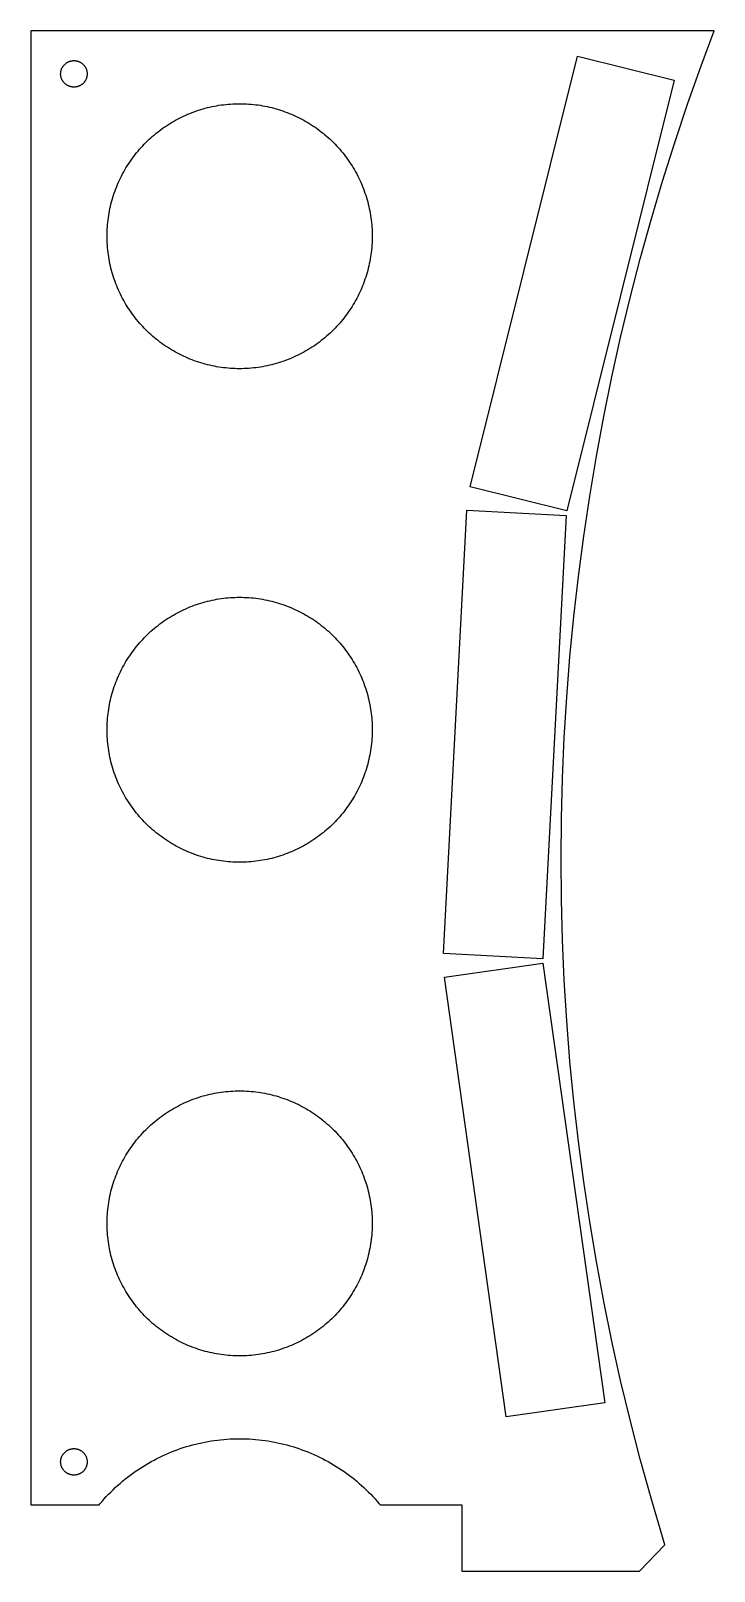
# Model space of a CAD drawing. Header units: metres. Extents: x 0 to 206, y 275 to 740.
import ezdxf

# ---------------------------------------------------------------- set-up
doc = ezdxf.new("R2010")
doc.units = ezdxf.units.M

msp = doc.modelspace()

# ---------------------------------------------------------------- linework, layer by layer
for p, q in [((206.173, 740), (0, 740)), ((0, 740), (0, 295)), ((202.215, 729.414), (206.173, 740)), ((10.3235, 729.973), (10.4288, 730.064)), ((10.4288, 730.064), (10.5374, 730.152)), ((10.5374, 730.152), (10.6488, 730.236)), ((10.6488, 730.236), (10.7632, 730.316)), ((10.7632, 730.316), (10.8803, 730.392)), ((10.8803, 730.392), (11, 730.464)), ((11, 730.464), (11.1221, 730.532)), ((11.1221, 730.532), (11.2465, 730.595)), ((11.2465, 730.595), (11.373, 730.654)), ((11.373, 730.654), (11.5016, 730.709)), ((11.5016, 730.709), (11.6319, 730.759)), ((11.6319, 730.759), (11.7639, 730.804)), ((11.7639, 730.804), (11.8974, 730.845)), ((11.8974, 730.845), (12.0323, 730.881)), ((12.0323, 730.881), (12.1684, 730.913)), ((12.1684, 730.913), (12.3054, 730.939)), ((12.3054, 730.939), (12.4433, 730.961)), ((12.4433, 730.961), (12.5819, 730.978)), ((12.5819, 730.978), (12.721, 730.99)), ((12.721, 730.99), (12.8604, 730.998)), ((12.8604, 730.998), (13, 731)), ((13, 731), (13.1396, 730.998)), ((13.1396, 730.998), (13.279, 730.99)), ((13.279, 730.99), (13.4181, 730.978)), ((13.4181, 730.978), (13.5567, 730.961)), ((13.5567, 730.961), (13.6946, 730.939)), ((13.6946, 730.939), (13.8316, 730.913)), ((13.8316, 730.913), (13.9677, 730.881)), ((13.9677, 730.881), (14.1025, 730.845)), ((14.1025, 730.845), (14.2361, 730.804)), ((14.2361, 730.804), (14.3681, 730.759)), ((14.3681, 730.759), (14.4984, 730.709)), ((14.4984, 730.709), (14.6269, 730.654)), ((14.6269, 730.654), (14.7535, 730.595)), ((14.7535, 730.595), (14.8779, 730.532)), ((14.8779, 730.532), (15, 730.464)), ((15, 730.464), (15.1197, 730.392)), ((15.1197, 730.392), (15.2368, 730.316)), ((15.2368, 730.316), (15.3511, 730.236)), ((15.3511, 730.236), (15.4626, 730.152)), ((15.4626, 730.152), (15.5711, 730.064)), ((15.5711, 730.064), (15.6765, 729.973)), ((132.564, 602.319), (164.982, 732.339)), ((164.982, 732.339), (194.091, 725.081)), ((9, 727), (9.0024, 727.14)), ((9.0024, 726.86), (9, 727)), ((9.0024, 727.14), (9.0097, 727.279)), ((9.0097, 726.721), (9.0024, 726.86)), ((9.0097, 727.279), (9.0219, 727.418)), ((9.0219, 726.582), (9.0097, 726.721)), ((9.0219, 727.418), (9.0389, 727.557)), ((9.0389, 726.443), (9.0219, 726.582)), ((9.0389, 727.557), (9.0608, 727.695)), ((9.0608, 726.305), (9.0389, 726.443)), ((9.0608, 727.695), (9.0874, 727.832)), ((9.0874, 726.168), (9.0608, 726.305)), ((9.0874, 727.832), (9.1188, 727.968)), ((9.1188, 726.032), (9.0874, 726.168)), ((9.1188, 727.968), (9.1549, 728.103)), ((9.1549, 725.897), (9.1188, 726.032)), ((9.1549, 728.103), (9.1958, 728.236)), ((9.1958, 725.764), (9.1549, 725.897)), ((9.1958, 728.236), (9.2412, 728.368)), ((9.2412, 725.632), (9.1958, 725.764)), ((9.2412, 728.368), (9.2913, 728.498)), ((9.2913, 725.502), (9.2412, 725.632)), ((9.2913, 728.498), (9.3458, 728.627)), ((9.3458, 725.373), (9.2913, 725.502)), ((9.3458, 728.627), (9.4048, 728.753)), ((9.4048, 728.753), (9.4682, 728.878)), ((9.4682, 728.878), (9.5359, 729)), ((9.5359, 729), (9.6078, 729.12)), ((9.6078, 729.12), (9.6838, 729.237)), ((9.6838, 729.237), (9.7639, 729.351)), ((9.7639, 729.351), (9.848, 729.463)), ((9.848, 729.463), (9.9358, 729.571)), ((9.9358, 729.571), (10.0274, 729.677)), ((10.0274, 729.677), (10.1226, 729.779)), ((10.1226, 729.779), (10.2214, 729.877)), ((10.2214, 729.877), (10.3235, 729.973)), ((15.6765, 729.973), (15.7786, 729.877)), ((15.7786, 729.877), (15.8773, 729.779)), ((15.8773, 729.779), (15.9726, 729.677)), ((15.9726, 729.677), (16.0642, 729.571)), ((16.0642, 729.571), (16.152, 729.463)), ((16.152, 729.463), (16.2361, 729.351)), ((16.2361, 729.351), (16.3161, 729.237)), ((16.3161, 729.237), (16.3922, 729.12)), ((16.3922, 729.12), (16.4641, 729)), ((16.4641, 729), (16.5318, 728.878)), ((16.5318, 728.878), (16.5952, 728.753)), ((16.5952, 728.753), (16.6542, 728.627)), ((16.6542, 728.627), (16.7087, 728.498)), ((16.7087, 725.502), (16.6542, 725.373)), ((16.7087, 728.498), (16.7588, 728.368)), ((16.7588, 725.632), (16.7087, 725.502)), ((16.7588, 728.368), (16.8042, 728.236)), ((16.8042, 725.764), (16.7588, 725.632)), ((16.8042, 728.236), (16.845, 728.103)), ((16.845, 725.897), (16.8042, 725.764)), ((16.845, 728.103), (16.8812, 727.968)), ((16.8812, 726.032), (16.845, 725.897)), ((16.8812, 727.968), (16.9126, 727.832)), ((16.9126, 726.168), (16.8812, 726.032)), ((16.9126, 727.832), (16.9392, 727.695)), ((16.9392, 726.305), (16.9126, 726.168)), ((16.9392, 727.695), (16.9611, 727.557)), ((16.9611, 726.443), (16.9392, 726.305)), ((16.9611, 727.557), (16.9781, 727.418)), ((16.9781, 726.582), (16.9611, 726.443)), ((16.9781, 727.418), (16.9902, 727.279)), ((16.9902, 726.721), (16.9781, 726.582)), ((16.9902, 727.279), (16.9976, 727.14)), ((16.9976, 726.86), (16.9902, 726.721)), ((16.9976, 727.14), (17, 727)), ((17, 727), (16.9976, 726.86)), ((198.137, 717.898), (202.215, 729.414)), ((9.4048, 725.247), (9.3458, 725.373)), ((9.4682, 725.122), (9.4048, 725.247)), ((9.5359, 725), (9.4682, 725.122)), ((9.6078, 724.88), (9.5359, 725)), ((9.6838, 724.763), (9.6078, 724.88)), ((9.7639, 724.649), (9.6838, 724.763)), ((9.848, 724.537), (9.7639, 724.649)), ((9.9358, 724.429), (9.848, 724.537)), ((10.0274, 724.323), (9.9358, 724.429)), ((10.1226, 724.221), (10.0274, 724.323)), ((10.2214, 724.123), (10.1226, 724.221)), ((10.3235, 724.027), (10.2214, 724.123)), ((10.4288, 723.936), (10.3235, 724.027)), ((10.5374, 723.848), (10.4288, 723.936)), ((10.6488, 723.764), (10.5374, 723.848)), ((10.7632, 723.684), (10.6488, 723.764)), ((10.8803, 723.608), (10.7632, 723.684)), ((11, 723.536), (10.8803, 723.608)), ((11.1221, 723.468), (11, 723.536)), ((11.2465, 723.405), (11.1221, 723.468)), ((11.373, 723.346), (11.2465, 723.405)), ((11.5016, 723.291), (11.373, 723.346)), ((11.6319, 723.241), (11.5016, 723.291)), ((11.7639, 723.196), (11.6319, 723.241)), ((11.8974, 723.155), (11.7639, 723.196)), ((12.0323, 723.119), (11.8974, 723.155)), ((12.1684, 723.087), (12.0323, 723.119)), ((12.3054, 723.061), (12.1684, 723.087)), ((12.4433, 723.039), (12.3054, 723.061)), ((12.5819, 723.022), (12.4433, 723.039)), ((12.721, 723.01), (12.5819, 723.022)), ((12.8604, 723.002), (12.721, 723.01)), ((13, 723), (12.8604, 723.002)), ((13.1396, 723.002), (13, 723)), ((13.279, 723.01), (13.1396, 723.002)), ((13.4181, 723.022), (13.279, 723.01)), ((13.5567, 723.039), (13.4181, 723.022)), ((13.6946, 723.061), (13.5567, 723.039)), ((13.8316, 723.087), (13.6946, 723.061)), ((13.9677, 723.119), (13.8316, 723.087)), ((14.1025, 723.155), (13.9677, 723.119)), ((14.2361, 723.196), (14.1025, 723.155)), ((14.3681, 723.241), (14.2361, 723.196)), ((14.4984, 723.291), (14.3681, 723.241)), ((14.6269, 723.346), (14.4984, 723.291)), ((14.7535, 723.405), (14.6269, 723.346)), ((14.8779, 723.468), (14.7535, 723.405)), ((15, 723.536), (14.8779, 723.468)), ((15.1197, 723.608), (15, 723.536)), ((15.2368, 723.684), (15.1197, 723.608)), ((15.3511, 723.764), (15.2368, 723.684)), ((15.4626, 723.848), (15.3511, 723.764)), ((15.5711, 723.936), (15.4626, 723.848)), ((15.6765, 724.027), (15.5711, 723.936)), ((15.7786, 724.123), (15.6765, 724.027)), ((15.8773, 724.221), (15.7786, 724.123)), ((15.9726, 724.323), (15.8773, 724.221)), ((16.0642, 724.429), (15.9726, 724.323)), ((16.152, 724.537), (16.0642, 724.429)), ((16.2361, 724.649), (16.152, 724.537)), ((16.3161, 724.763), (16.2361, 724.649)), ((16.3922, 724.88), (16.3161, 724.763)), ((16.4641, 725), (16.3922, 724.88)), ((16.5318, 725.122), (16.4641, 725)), ((16.5952, 725.247), (16.5318, 725.122)), ((16.6542, 725.373), (16.5952, 725.247)), ((194.091, 725.081), (161.673, 595.061)), ((50.6393, 716.042), (51.3051, 716.252)), ((51.3051, 716.252), (51.9745, 716.45)), ((51.9745, 716.45), (52.6472, 716.637)), ((52.6472, 716.637), (53.3231, 716.812)), ((53.3231, 716.812), (54.002, 716.975)), ((54.002, 716.975), (54.6835, 717.126)), ((54.6835, 717.126), (55.3676, 717.265)), ((55.3676, 717.265), (56.0541, 717.392)), ((56.0541, 717.392), (56.7426, 717.508)), ((56.7426, 717.508), (57.4331, 717.611)), ((57.4331, 717.611), (58.1252, 717.702)), ((58.1252, 717.702), (58.8188, 717.781)), ((58.8188, 717.781), (59.5138, 717.848)), ((59.5138, 717.848), (60.2097, 717.903)), ((60.2097, 717.903), (60.9066, 717.945)), ((60.9066, 717.945), (61.604, 717.976)), ((61.604, 717.976), (62.3019, 717.994)), ((62.3019, 717.994), (63, 718)), ((63, 718), (63.6981, 717.994)), ((63.6981, 717.994), (64.396, 717.976)), ((64.396, 717.976), (65.0934, 717.945)), ((65.0934, 717.945), (65.7903, 717.903)), ((65.7903, 717.903), (66.4862, 717.848)), ((66.4862, 717.848), (67.1811, 717.781)), ((67.1811, 717.781), (67.8748, 717.702)), ((67.8748, 717.702), (68.5669, 717.611)), ((68.5669, 717.611), (69.2574, 717.508)), ((69.2574, 717.508), (69.9459, 717.392)), ((69.9459, 717.392), (70.6324, 717.265)), ((70.6324, 717.265), (71.3165, 717.126)), ((71.3165, 717.126), (71.998, 716.975)), ((71.998, 716.975), (72.6769, 716.812)), ((72.6769, 716.812), (73.3528, 716.637)), ((73.3528, 716.637), (74.0255, 716.45)), ((74.0255, 716.45), (74.6949, 716.252)), ((74.6949, 716.252), (75.3607, 716.042)), ((194.26, 706.312), (198.137, 717.898)), ((40.6323, 711.161), (41.2144, 711.547)), ((41.2144, 711.547), (41.8032, 711.922)), ((41.8032, 711.922), (42.3985, 712.287)), ((42.3985, 712.287), (43, 712.641)), ((43, 712.641), (43.6076, 712.985)), ((43.6076, 712.985), (44.2211, 713.318)), ((44.2211, 713.318), (44.8404, 713.64)), ((44.8404, 713.64), (45.4651, 713.952)), ((45.4651, 713.952), (46.0953, 714.252)), ((46.0953, 714.252), (46.7305, 714.542)), ((46.7305, 714.542), (47.3707, 714.82)), ((47.3707, 714.82), (48.0157, 715.087)), ((48.0157, 715.087), (48.6653, 715.343)), ((48.6653, 715.343), (49.3192, 715.588)), ((49.3192, 715.588), (49.9773, 715.821)), ((49.9773, 715.821), (50.6393, 716.042)), ((75.3607, 716.042), (76.0227, 715.821)), ((76.0227, 715.821), (76.6808, 715.588)), ((76.6808, 715.588), (77.3347, 715.343)), ((77.3347, 715.343), (77.9843, 715.087)), ((77.9843, 715.087), (78.6292, 714.82)), ((78.6292, 714.82), (79.2695, 714.542)), ((79.2695, 714.542), (79.9047, 714.252)), ((79.9047, 714.252), (80.5348, 713.952)), ((80.5348, 713.952), (81.1596, 713.64)), ((81.1596, 713.64), (81.7789, 713.318)), ((81.7789, 713.318), (82.3924, 712.985)), ((82.3924, 712.985), (83, 712.641)), ((83, 712.641), (83.6015, 712.287)), ((83.6015, 712.287), (84.1968, 711.922)), ((84.1968, 711.922), (84.7856, 711.547)), ((84.7856, 711.547), (85.3677, 711.161)), ((35.2137, 706.774), (35.7201, 707.254)), ((35.7201, 707.254), (36.2348, 707.726)), ((36.2348, 707.726), (36.7576, 708.188)), ((36.7576, 708.188), (37.2885, 708.642)), ((37.2885, 708.642), (37.8272, 709.086)), ((37.8272, 709.086), (38.3735, 709.52)), ((38.3735, 709.52), (38.9274, 709.945)), ((38.9274, 709.945), (39.4886, 710.361)), ((39.4886, 710.361), (40.0569, 710.766)), ((40.0569, 710.766), (40.6323, 711.161)), ((85.3677, 711.161), (85.9431, 710.766)), ((85.9431, 710.766), (86.5114, 710.361)), ((86.5114, 710.361), (87.0726, 709.945)), ((87.0726, 709.945), (87.6264, 709.52)), ((87.6264, 709.52), (88.1728, 709.086)), ((88.1728, 709.086), (88.7115, 708.642)), ((88.7115, 708.642), (89.2424, 708.188)), ((89.2424, 708.188), (89.7652, 707.726)), ((89.7652, 707.726), (90.2799, 707.254)), ((90.2799, 707.254), (90.7863, 706.774)), ((31.0546, 702.073), (31.4796, 702.626)), ((31.4796, 702.626), (31.9142, 703.173)), ((31.9142, 703.173), (32.3582, 703.712)), ((32.3582, 703.712), (32.8116, 704.242)), ((32.8116, 704.242), (33.2742, 704.765)), ((33.2742, 704.765), (33.7458, 705.28)), ((33.7458, 705.28), (34.2264, 705.786)), ((34.2264, 705.786), (34.7157, 706.284)), ((34.7157, 706.284), (35.2137, 706.774)), ((90.7863, 706.774), (91.2843, 706.284)), ((91.2843, 706.284), (91.7736, 705.786)), ((91.7736, 705.786), (92.2541, 705.28)), ((92.2541, 705.28), (92.7258, 704.765)), ((92.7258, 704.765), (93.1884, 704.242)), ((93.1884, 704.242), (93.6418, 703.712)), ((93.6418, 703.712), (94.0858, 703.173)), ((94.0858, 703.173), (94.5204, 702.626)), ((94.5204, 702.626), (94.9454, 702.073)), ((190.587, 694.66), (194.26, 706.312)), ((28.0152, 697.392), (28.359, 698)), ((28.359, 698), (28.7133, 698.602)), ((28.7133, 698.602), (29.0781, 699.197)), ((29.0781, 699.197), (29.4532, 699.786)), ((29.4532, 699.786), (29.8385, 700.368)), ((29.8385, 700.368), (30.2339, 700.943)), ((30.2339, 700.943), (30.6393, 701.511)), ((30.6393, 701.511), (31.0546, 702.073)), ((94.9454, 702.073), (95.3607, 701.511)), ((95.3607, 701.511), (95.7661, 700.943)), ((95.7661, 700.943), (96.1615, 700.368)), ((96.1615, 700.368), (96.5468, 699.786)), ((96.5468, 699.786), (96.9219, 699.197)), ((96.9219, 699.197), (97.2867, 698.602)), ((97.2867, 698.602), (97.641, 698)), ((97.641, 698), (97.9848, 697.392)), ((25.6568, 692.335), (25.9126, 692.984)), ((25.9126, 692.984), (26.1798, 693.629)), ((26.1798, 693.629), (26.4582, 694.269)), ((26.4582, 694.269), (26.7477, 694.905)), ((26.7477, 694.905), (27.0482, 695.535)), ((27.0482, 695.535), (27.3597, 696.16)), ((27.3597, 696.16), (27.6821, 696.779)), ((27.6821, 696.779), (28.0152, 697.392)), ((97.9848, 697.392), (98.3179, 696.779)), ((98.3179, 696.779), (98.6403, 696.16)), ((98.6403, 696.16), (98.9518, 695.535)), ((98.9518, 695.535), (99.2523, 694.905)), ((99.2523, 694.905), (99.5418, 694.269)), ((99.5418, 694.269), (99.8202, 693.629)), ((99.8202, 693.629), (100.087, 692.984)), ((100.087, 692.984), (100.343, 692.335)), ((187.117, 682.946), (190.587, 694.66)), ((24.1882, 687.677), (24.363, 688.353)), ((24.363, 688.353), (24.5495, 689.025)), ((24.5495, 689.025), (24.7478, 689.695)), ((24.7478, 689.695), (24.9577, 690.361)), ((24.9577, 690.361), (25.1792, 691.023)), ((25.1792, 691.023), (25.4123, 691.681)), ((25.4123, 691.681), (25.6568, 692.335)), ((100.343, 692.335), (100.588, 691.681)), ((100.588, 691.681), (100.821, 691.023)), ((100.821, 691.023), (101.042, 690.361)), ((101.042, 690.361), (101.252, 689.695)), ((101.252, 689.695), (101.45, 689.025)), ((101.45, 689.025), (101.637, 688.353)), ((101.637, 688.353), (101.812, 687.677)), ((23.2981, 682.875), (23.3893, 683.567)), ((23.3893, 683.567), (23.4925, 684.257)), ((23.4925, 684.257), (23.6077, 684.946)), ((23.6077, 684.946), (23.7349, 685.632)), ((23.7349, 685.632), (23.8741, 686.316)), ((23.8741, 686.316), (24.0252, 686.998)), ((24.0252, 686.998), (24.1882, 687.677)), ((101.812, 687.677), (101.975, 686.998)), ((101.975, 686.998), (102.126, 686.316)), ((102.126, 686.316), (102.265, 685.632)), ((102.265, 685.632), (102.392, 684.946)), ((102.392, 684.946), (102.508, 684.257)), ((102.508, 684.257), (102.611, 683.567)), ((102.611, 683.567), (102.702, 682.875)), ((23.0061, 678.698), (23.0244, 679.396)), ((23.0244, 679.396), (23.0548, 680.093)), ((23.0548, 680.093), (23.0974, 680.79)), ((23.0974, 680.79), (23.1522, 681.486)), ((23.1522, 681.486), (23.2191, 682.181)), ((23.2191, 682.181), (23.2981, 682.875)), ((102.702, 682.875), (102.781, 682.181)), ((102.781, 682.181), (102.848, 681.486)), ((102.848, 681.486), (102.903, 680.79)), ((102.903, 680.79), (102.945, 680.093)), ((102.945, 680.093), (102.976, 679.396)), ((102.976, 679.396), (102.994, 678.698)), ((183.852, 671.173), (187.117, 682.946)), ((23, 678), (23.0061, 678.698)), ((23.0061, 677.302), (23, 678)), ((23.0244, 676.604), (23.0061, 677.302)), ((23.0548, 675.907), (23.0244, 676.604)), ((23.0974, 675.21), (23.0548, 675.907)), ((23.1522, 674.514), (23.0974, 675.21)), ((23.2191, 673.819), (23.1522, 674.514)), ((102.848, 674.514), (102.781, 673.819)), ((102.903, 675.21), (102.848, 674.514)), ((102.945, 675.907), (102.903, 675.21)), ((102.976, 676.604), (102.945, 675.907)), ((102.994, 677.302), (102.976, 676.604)), ((102.994, 678.698), (103, 678)), ((103, 678), (102.994, 677.302)), ((23.2981, 673.125), (23.2191, 673.819)), ((23.3893, 672.433), (23.2981, 673.125)), ((23.4925, 671.743), (23.3893, 672.433)), ((23.6077, 671.054), (23.4925, 671.743)), ((23.7349, 670.368), (23.6077, 671.054)), ((23.8741, 669.684), (23.7349, 670.368)), ((24.0252, 669.002), (23.8741, 669.684)), ((102.126, 669.684), (101.975, 669.002)), ((102.265, 670.368), (102.126, 669.684)), ((102.392, 671.054), (102.265, 670.368)), ((102.508, 671.743), (102.392, 671.054)), ((102.611, 672.433), (102.508, 671.743)), ((102.702, 673.125), (102.611, 672.433)), ((102.781, 673.819), (102.702, 673.125)), ((180.793, 659.345), (183.852, 671.173)), ((24.1882, 668.323), (24.0252, 669.002)), ((24.363, 667.647), (24.1882, 668.323)), ((24.5495, 666.975), (24.363, 667.647)), ((24.7478, 666.305), (24.5495, 666.975)), ((24.9577, 665.639), (24.7478, 666.305)), ((25.1792, 664.977), (24.9577, 665.639)), ((25.4123, 664.319), (25.1792, 664.977)), ((100.821, 664.977), (100.588, 664.319)), ((101.042, 665.639), (100.821, 664.977)), ((101.252, 666.305), (101.042, 665.639)), ((101.45, 666.975), (101.252, 666.305)), ((101.637, 667.647), (101.45, 666.975)), ((101.812, 668.323), (101.637, 667.647)), ((101.975, 669.002), (101.812, 668.323)), ((25.6568, 663.665), (25.4123, 664.319)), ((25.9126, 663.016), (25.6568, 663.665)), ((26.1798, 662.371), (25.9126, 663.016)), ((26.4582, 661.731), (26.1798, 662.371)), ((26.7477, 661.095), (26.4582, 661.731)), ((27.0482, 660.465), (26.7477, 661.095)), ((27.3597, 659.84), (27.0482, 660.465)), ((98.9518, 660.465), (98.6403, 659.84)), ((99.2523, 661.095), (98.9518, 660.465)), ((99.5418, 661.731), (99.2523, 661.095)), ((99.8202, 662.371), (99.5418, 661.731)), ((100.087, 663.016), (99.8202, 662.371)), ((100.343, 663.665), (100.087, 663.016)), ((100.588, 664.319), (100.343, 663.665)), ((27.6821, 659.221), (27.3597, 659.84)), ((28.0152, 658.608), (27.6821, 659.221)), ((28.359, 658), (28.0152, 658.608)), ((28.7133, 657.398), (28.359, 658)), ((29.0781, 656.803), (28.7133, 657.398)), ((29.4532, 656.214), (29.0781, 656.803)), ((29.8385, 655.632), (29.4532, 656.214)), ((96.5468, 656.214), (96.1615, 655.632)), ((96.9219, 656.803), (96.5468, 656.214)), ((97.2867, 657.398), (96.9219, 656.803)), ((97.641, 658), (97.2867, 657.398)), ((97.9848, 658.608), (97.641, 658)), ((98.3179, 659.221), (97.9848, 658.608)), ((98.6403, 659.84), (98.3179, 659.221)), ((177.941, 647.466), (180.793, 659.345)), ((30.2339, 655.057), (29.8385, 655.632)), ((30.6393, 654.489), (30.2339, 655.057)), ((31.0546, 653.927), (30.6393, 654.489)), ((31.4796, 653.374), (31.0546, 653.927)), ((31.9142, 652.827), (31.4796, 653.374)), ((32.3582, 652.288), (31.9142, 652.827)), ((32.8116, 651.758), (32.3582, 652.288)), ((33.2742, 651.235), (32.8116, 651.758)), ((33.7458, 650.72), (33.2742, 651.235)), ((92.7258, 651.235), (92.2541, 650.72)), ((93.1884, 651.758), (92.7258, 651.235)), ((93.6418, 652.288), (93.1884, 651.758)), ((94.0858, 652.827), (93.6418, 652.288)), ((94.5204, 653.374), (94.0858, 652.827)), ((94.9454, 653.927), (94.5204, 653.374)), ((95.3607, 654.489), (94.9454, 653.927)), ((95.7661, 655.057), (95.3607, 654.489)), ((96.1615, 655.632), (95.7661, 655.057)), ((34.2264, 650.214), (33.7458, 650.72)), ((34.7157, 649.716), (34.2264, 650.214)), ((35.2137, 649.226), (34.7157, 649.716)), ((35.7201, 648.746), (35.2137, 649.226)), ((36.2348, 648.274), (35.7201, 648.746)), ((36.7576, 647.812), (36.2348, 648.274)), ((37.2885, 647.358), (36.7576, 647.812)), ((37.8272, 646.914), (37.2885, 647.358)), ((38.3735, 646.48), (37.8272, 646.914)), ((38.9274, 646.055), (38.3735, 646.48)), ((87.6264, 646.48), (87.0726, 646.055)), ((88.1728, 646.914), (87.6264, 646.48)), ((88.7115, 647.358), (88.1728, 646.914)), ((89.2424, 647.812), (88.7115, 647.358)), ((89.7652, 648.274), (89.2424, 647.812)), ((90.2799, 648.746), (89.7652, 648.274)), ((90.7863, 649.226), (90.2799, 648.746)), ((91.2843, 649.716), (90.7863, 649.226)), ((91.7736, 650.214), (91.2843, 649.716)), ((92.2541, 650.72), (91.7736, 650.214)), ((175.297, 635.538), (177.941, 647.466)), ((39.4886, 645.639), (38.9274, 646.055)), ((40.0569, 645.234), (39.4886, 645.639)), ((40.6323, 644.838), (40.0569, 645.234)), ((41.2144, 644.453), (40.6323, 644.838)), ((41.8032, 644.078), (41.2144, 644.453)), ((42.3985, 643.713), (41.8032, 644.078)), ((43, 643.359), (42.3985, 643.713)), ((43.6076, 643.015), (43, 643.359)), ((44.2211, 642.682), (43.6076, 643.015)), ((44.8404, 642.36), (44.2211, 642.682)), ((45.4651, 642.048), (44.8404, 642.36)), ((46.0953, 641.748), (45.4651, 642.048)), ((46.7305, 641.458), (46.0953, 641.748)), ((79.9047, 641.748), (79.2695, 641.458)), ((80.5348, 642.048), (79.9047, 641.748)), ((81.1596, 642.36), (80.5348, 642.048)), ((81.7789, 642.682), (81.1596, 642.36)), ((82.3924, 643.015), (81.7789, 642.682)), ((83, 643.359), (82.3924, 643.015)), ((83.6015, 643.713), (83, 643.359)), ((84.1968, 644.078), (83.6015, 643.713)), ((84.7856, 644.453), (84.1968, 644.078)), ((85.3677, 644.838), (84.7856, 644.453)), ((85.9431, 645.234), (85.3677, 644.838)), ((86.5114, 645.639), (85.9431, 645.234)), ((87.0726, 646.055), (86.5114, 645.639)), ((47.3707, 641.18), (46.7305, 641.458)), ((48.0157, 640.913), (47.3707, 641.18)), ((48.6653, 640.657), (48.0157, 640.913)), ((49.3192, 640.412), (48.6653, 640.657)), ((49.9773, 640.179), (49.3192, 640.412)), ((50.6393, 639.958), (49.9773, 640.179)), ((51.3051, 639.748), (50.6393, 639.958)), ((51.9745, 639.55), (51.3051, 639.748)), ((52.6472, 639.363), (51.9745, 639.55)), ((53.3231, 639.188), (52.6472, 639.363)), ((54.002, 639.025), (53.3231, 639.188)), ((54.6835, 638.874), (54.002, 639.025)), ((55.3676, 638.735), (54.6835, 638.874)), ((56.0541, 638.608), (55.3676, 638.735)), ((56.7426, 638.492), (56.0541, 638.608)), ((57.4331, 638.389), (56.7426, 638.492)), ((58.1252, 638.298), (57.4331, 638.389)), ((58.8188, 638.219), (58.1252, 638.298)), ((59.5138, 638.152), (58.8188, 638.219)), ((60.2097, 638.097), (59.5138, 638.152)), ((60.9066, 638.055), (60.2097, 638.097)), ((61.604, 638.024), (60.9066, 638.055)), ((62.3019, 638.006), (61.604, 638.024)), ((63, 638), (62.3019, 638.006)), ((63.6981, 638.006), (63, 638)), ((64.396, 638.024), (63.6981, 638.006)), ((65.0934, 638.055), (64.396, 638.024)), ((65.7903, 638.097), (65.0934, 638.055)), ((66.4862, 638.152), (65.7903, 638.097)), ((67.1811, 638.219), (66.4862, 638.152)), ((67.8748, 638.298), (67.1811, 638.219)), ((68.5669, 638.389), (67.8748, 638.298)), ((69.2574, 638.492), (68.5669, 638.389)), ((69.9459, 638.608), (69.2574, 638.492)), ((70.6324, 638.735), (69.9459, 638.608)), ((71.3165, 638.874), (70.6324, 638.735)), ((71.998, 639.025), (71.3165, 638.874)), ((72.6769, 639.188), (71.998, 639.025)), ((73.3528, 639.363), (72.6769, 639.188)), ((74.0255, 639.55), (73.3528, 639.363)), ((74.6949, 639.748), (74.0255, 639.55)), ((75.3607, 639.958), (74.6949, 639.748)), ((76.0227, 640.179), (75.3607, 639.958)), ((76.6808, 640.412), (76.0227, 640.179)), ((77.3347, 640.657), (76.6808, 640.412)), ((77.9843, 640.913), (77.3347, 640.657)), ((78.6292, 641.18), (77.9843, 640.913)), ((79.2695, 641.458), (78.6292, 641.18)), ((172.861, 623.566), (175.297, 635.538)), ((170.635, 611.554), (172.861, 623.566)), ((168.618, 599.504), (170.635, 611.554)), ((161.673, 595.061), (132.564, 602.319)), ((124.498, 461.454), (131.511, 595.27)), ((131.511, 595.27), (161.47, 593.7)), ((166.812, 587.421), (168.618, 599.504)), ((161.47, 593.7), (154.457, 459.884)), ((165.218, 575.309), (166.812, 587.421)), ((163.835, 563.17), (165.218, 575.309)), ((51.3051, 567.252), (51.9745, 567.45)), ((51.9745, 567.45), (52.6472, 567.637)), ((52.6472, 567.637), (53.3231, 567.812)), ((53.3231, 567.812), (54.002, 567.975)), ((54.002, 567.975), (54.6835, 568.126)), ((54.6835, 568.126), (55.3676, 568.265)), ((55.3676, 568.265), (56.0541, 568.392)), ((56.0541, 568.392), (56.7426, 568.508)), ((56.7426, 568.508), (57.4331, 568.611)), ((57.4331, 568.611), (58.1252, 568.702)), ((58.1252, 568.702), (58.8188, 568.781)), ((58.8188, 568.781), (59.5138, 568.848)), ((59.5138, 568.848), (60.2097, 568.903)), ((60.2097, 568.903), (60.9066, 568.945)), ((60.9066, 568.945), (61.604, 568.976)), ((61.604, 568.976), (62.3019, 568.994)), ((62.3019, 568.994), (63, 569)), ((63, 569), (63.6981, 568.994)), ((63.6981, 568.994), (64.396, 568.976)), ((64.396, 568.976), (65.0934, 568.945)), ((65.0934, 568.945), (65.7903, 568.903)), ((65.7903, 568.903), (66.4862, 568.848)), ((66.4862, 568.848), (67.1811, 568.781)), ((67.1811, 568.781), (67.8748, 568.702)), ((67.8748, 568.702), (68.5669, 568.611)), ((68.5669, 568.611), (69.2574, 568.508)), ((69.2574, 568.508), (69.9459, 568.392)), ((69.9459, 568.392), (70.6324, 568.265)), ((70.6324, 568.265), (71.3165, 568.126)), ((71.3165, 568.126), (71.998, 567.975)), ((71.998, 567.975), (72.6769, 567.812)), ((72.6769, 567.812), (73.3528, 567.637)), ((73.3528, 567.637), (74.0255, 567.45)), ((74.0255, 567.45), (74.6949, 567.252)), ((41.2144, 562.547), (41.8032, 562.922)), ((41.8032, 562.922), (42.3985, 563.287)), ((42.3985, 563.287), (43, 563.641)), ((43, 563.641), (43.6076, 563.985)), ((43.6076, 563.985), (44.2211, 564.318)), ((44.2211, 564.318), (44.8404, 564.64)), ((44.8404, 564.64), (45.4651, 564.952)), ((45.4651, 564.952), (46.0953, 565.252)), ((46.0953, 565.252), (46.7305, 565.542)), ((46.7305, 565.542), (47.3707, 565.82)), ((47.3707, 565.82), (48.0157, 566.087)), ((48.0157, 566.087), (48.6653, 566.343)), ((48.6653, 566.343), (49.3192, 566.588)), ((49.3192, 566.588), (49.9773, 566.821)), ((49.9773, 566.821), (50.6393, 567.042)), ((50.6393, 567.042), (51.3051, 567.252)), ((74.6949, 567.252), (75.3607, 567.042)), ((75.3607, 567.042), (76.0227, 566.821)), ((76.0227, 566.821), (76.6808, 566.588)), ((76.6808, 566.588), (77.3347, 566.343)), ((77.3347, 566.343), (77.9843, 566.087)), ((77.9843, 566.087), (78.6292, 565.82)), ((78.6292, 565.82), (79.2695, 565.542)), ((79.2695, 565.542), (79.9047, 565.252)), ((79.9047, 565.252), (80.5348, 564.952)), ((80.5348, 564.952), (81.1596, 564.64)), ((81.1596, 564.64), (81.7789, 564.318)), ((81.7789, 564.318), (82.3924, 563.985)), ((82.3924, 563.985), (83, 563.641)), ((83, 563.641), (83.6015, 563.287)), ((83.6015, 563.287), (84.1968, 562.922)), ((84.1968, 562.922), (84.7856, 562.547)), ((162.664, 551.009), (163.835, 563.17)), ((35.2137, 557.774), (35.7201, 558.254)), ((35.7201, 558.254), (36.2348, 558.726)), ((36.2348, 558.726), (36.7576, 559.188)), ((36.7576, 559.188), (37.2885, 559.642)), ((37.2885, 559.642), (37.8272, 560.086)), ((37.8272, 560.086), (38.3735, 560.52)), ((38.3735, 560.52), (38.9274, 560.945)), ((38.9274, 560.945), (39.4886, 561.361)), ((39.4886, 561.361), (40.0569, 561.766)), ((40.0569, 561.766), (40.6323, 562.161)), ((40.6323, 562.161), (41.2144, 562.547)), ((84.7856, 562.547), (85.3677, 562.161)), ((85.3677, 562.161), (85.9431, 561.766)), ((85.9431, 561.766), (86.5114, 561.361)), ((86.5114, 561.361), (87.0726, 560.945)), ((87.0726, 560.945), (87.6264, 560.52)), ((87.6264, 560.52), (88.1728, 560.086)), ((88.1728, 560.086), (88.7115, 559.642)), ((88.7115, 559.642), (89.2424, 559.188)), ((89.2424, 559.188), (89.7652, 558.726)), ((89.7652, 558.726), (90.2799, 558.254)), ((90.2799, 558.254), (90.7863, 557.774)), ((31.0546, 553.073), (31.4796, 553.626)), ((31.4796, 553.626), (31.9142, 554.173)), ((31.9142, 554.173), (32.3582, 554.712)), ((32.3582, 554.712), (32.8116, 555.242)), ((32.8116, 555.242), (33.2742, 555.765)), ((33.2742, 555.765), (33.7458, 556.28)), ((33.7458, 556.28), (34.2264, 556.786)), ((34.2264, 556.786), (34.7157, 557.284)), ((34.7157, 557.284), (35.2137, 557.774)), ((90.7863, 557.774), (91.2843, 557.284)), ((91.2843, 557.284), (91.7736, 556.786)), ((91.7736, 556.786), (92.2541, 556.28)), ((92.2541, 556.28), (92.7258, 555.765)), ((92.7258, 555.765), (93.1884, 555.242)), ((93.1884, 555.242), (93.6418, 554.712)), ((93.6418, 554.712), (94.0858, 554.173)), ((94.0858, 554.173), (94.5204, 553.626)), ((94.5204, 553.626), (94.9454, 553.073)), ((28.0152, 548.392), (28.359, 549)), ((28.359, 549), (28.7133, 549.602)), ((28.7133, 549.602), (29.0781, 550.197)), ((29.0781, 550.197), (29.4532, 550.786)), ((29.4532, 550.786), (29.8385, 551.368)), ((29.8385, 551.368), (30.2339, 551.943)), ((30.2339, 551.943), (30.6393, 552.511)), ((30.6393, 552.511), (31.0546, 553.073)), ((94.9454, 553.073), (95.3607, 552.511)), ((95.3607, 552.511), (95.7661, 551.943)), ((95.7661, 551.943), (96.1615, 551.368)), ((96.1615, 551.368), (96.5468, 550.786)), ((96.5468, 550.786), (96.9219, 550.197)), ((96.9219, 550.197), (97.2867, 549.602)), ((97.2867, 549.602), (97.641, 549)), ((97.641, 549), (97.9848, 548.392)), ((161.705, 538.83), (162.664, 551.009)), ((25.9126, 543.984), (26.1798, 544.629)), ((26.1798, 544.629), (26.4582, 545.269)), ((26.4582, 545.269), (26.7477, 545.905)), ((26.7477, 545.905), (27.0482, 546.535)), ((27.0482, 546.535), (27.3597, 547.16)), ((27.3597, 547.16), (27.6821, 547.779)), ((27.6821, 547.779), (28.0152, 548.392)), ((97.9848, 548.392), (98.3179, 547.779)), ((98.3179, 547.779), (98.6403, 547.16)), ((98.6403, 547.16), (98.9518, 546.535)), ((98.9518, 546.535), (99.2523, 545.905)), ((99.2523, 545.905), (99.5418, 545.269)), ((99.5418, 545.269), (99.8202, 544.629)), ((99.8202, 544.629), (100.087, 543.984)), ((24.363, 539.353), (24.5495, 540.025)), ((24.5495, 540.025), (24.7478, 540.695)), ((24.7478, 540.695), (24.9577, 541.361)), ((24.9577, 541.361), (25.1792, 542.023)), ((25.1792, 542.023), (25.4123, 542.681)), ((25.4123, 542.681), (25.6568, 543.335)), ((25.6568, 543.335), (25.9126, 543.984)), ((100.087, 543.984), (100.343, 543.335)), ((100.343, 543.335), (100.588, 542.681)), ((100.588, 542.681), (100.821, 542.023)), ((100.821, 542.023), (101.042, 541.361)), ((101.042, 541.361), (101.252, 540.695)), ((101.252, 540.695), (101.45, 540.025)), ((101.45, 540.025), (101.637, 539.353)), ((23.3893, 534.567), (23.4925, 535.257)), ((23.4925, 535.257), (23.6077, 535.946)), ((23.6077, 535.946), (23.7349, 536.632)), ((23.7349, 536.632), (23.8741, 537.316)), ((23.8741, 537.316), (24.0252, 537.998)), ((24.0252, 537.998), (24.1882, 538.677)), ((24.1882, 538.677), (24.363, 539.353)), ((101.637, 539.353), (101.812, 538.677)), ((101.812, 538.677), (101.975, 537.998)), ((101.975, 537.998), (102.126, 537.316)), ((102.126, 537.316), (102.265, 536.632)), ((102.265, 536.632), (102.392, 535.946)), ((102.392, 535.946), (102.508, 535.257)), ((102.508, 535.257), (102.611, 534.567)), ((160.959, 526.635), (161.705, 538.83)), ((23.0061, 529.698), (23.0244, 530.396)), ((23.0244, 530.396), (23.0548, 531.093)), ((23.0548, 531.093), (23.0974, 531.79)), ((23.0974, 531.79), (23.1522, 532.486)), ((23.1522, 532.486), (23.2191, 533.181)), ((23.2191, 533.181), (23.2981, 533.875)), ((23.2981, 533.875), (23.3893, 534.567)), ((102.611, 534.567), (102.702, 533.875)), ((102.702, 533.875), (102.781, 533.181)), ((102.781, 533.181), (102.848, 532.486)), ((102.848, 532.486), (102.903, 531.79)), ((102.903, 531.79), (102.945, 531.093)), ((102.945, 531.093), (102.976, 530.396)), ((102.976, 530.396), (102.994, 529.698)), ((23, 529), (23.0061, 529.698)), ((23.0061, 528.302), (23, 529)), ((23.0244, 527.604), (23.0061, 528.302)), ((23.0548, 526.907), (23.0244, 527.604)), ((23.0974, 526.21), (23.0548, 526.907)), ((23.1522, 525.514), (23.0974, 526.21)), ((23.2191, 524.819), (23.1522, 525.514)), ((102.848, 525.514), (102.781, 524.819)), ((102.903, 526.21), (102.848, 525.514)), ((102.945, 526.907), (102.903, 526.21)), ((102.976, 527.604), (102.945, 526.907)), ((102.994, 528.302), (102.976, 527.604)), ((102.994, 529.698), (103, 529)), ((103, 529), (102.994, 528.302)), ((160.426, 514.43), (160.959, 526.635)), ((23.2981, 524.125), (23.2191, 524.819)), ((23.3893, 523.433), (23.2981, 524.125)), ((23.4925, 522.743), (23.3893, 523.433)), ((23.6077, 522.054), (23.4925, 522.743)), ((23.7349, 521.368), (23.6077, 522.054)), ((23.8741, 520.684), (23.7349, 521.368)), ((102.265, 521.368), (102.126, 520.684)), ((102.392, 522.054), (102.265, 521.368)), ((102.508, 522.743), (102.392, 522.054)), ((102.611, 523.433), (102.508, 522.743)), ((102.702, 524.125), (102.611, 523.433)), ((102.781, 524.819), (102.702, 524.125)), ((24.0252, 520.002), (23.8741, 520.684)), ((24.1882, 519.323), (24.0252, 520.002)), ((24.363, 518.647), (24.1882, 519.323)), ((24.5495, 517.975), (24.363, 518.647)), ((24.7478, 517.305), (24.5495, 517.975)), ((24.9577, 516.639), (24.7478, 517.305)), ((25.1792, 515.977), (24.9577, 516.639)), ((101.042, 516.639), (100.821, 515.977)), ((101.252, 517.305), (101.042, 516.639)), ((101.45, 517.975), (101.252, 517.305)), ((101.637, 518.647), (101.45, 517.975)), ((101.812, 519.323), (101.637, 518.647)), ((101.975, 520.002), (101.812, 519.323)), ((102.126, 520.684), (101.975, 520.002)), ((25.4123, 515.319), (25.1792, 515.977)), ((25.6568, 514.665), (25.4123, 515.319)), ((25.9126, 514.016), (25.6568, 514.665)), ((26.1798, 513.371), (25.9126, 514.016)), ((26.4582, 512.731), (26.1798, 513.371)), ((26.7477, 512.095), (26.4582, 512.731)), ((27.0482, 511.465), (26.7477, 512.095)), ((99.2523, 512.095), (98.9518, 511.465)), ((99.5418, 512.731), (99.2523, 512.095)), ((99.8202, 513.371), (99.5418, 512.731)), ((100.087, 514.016), (99.8202, 513.371)), ((100.343, 514.665), (100.087, 514.016)), ((100.588, 515.319), (100.343, 514.665)), ((100.821, 515.977), (100.588, 515.319)), ((160.107, 502.217), (160.426, 514.43)), ((27.3597, 510.84), (27.0482, 511.465)), ((27.6821, 510.221), (27.3597, 510.84)), ((28.0152, 509.608), (27.6821, 510.221)), ((28.359, 509), (28.0152, 509.608)), ((28.7133, 508.398), (28.359, 509)), ((29.0781, 507.803), (28.7133, 508.398)), ((29.4532, 507.214), (29.0781, 507.803)), ((29.8385, 506.632), (29.4532, 507.214)), ((96.5468, 507.214), (96.1615, 506.632)), ((96.9219, 507.803), (96.5468, 507.214)), ((97.2867, 508.398), (96.9219, 507.803)), ((97.641, 509), (97.2867, 508.398)), ((97.9848, 509.608), (97.641, 509)), ((98.3179, 510.221), (97.9848, 509.608)), ((98.6403, 510.84), (98.3179, 510.221)), ((98.9518, 511.465), (98.6403, 510.84)), ((30.2339, 506.057), (29.8385, 506.632)), ((30.6393, 505.489), (30.2339, 506.057)), ((31.0546, 504.927), (30.6393, 505.489)), ((31.4796, 504.374), (31.0546, 504.927)), ((31.9142, 503.827), (31.4796, 504.374)), ((32.3582, 503.288), (31.9142, 503.827)), ((32.8116, 502.758), (32.3582, 503.288)), ((33.2742, 502.235), (32.8116, 502.758)), ((33.7458, 501.72), (33.2742, 502.235)), ((92.7258, 502.235), (92.2541, 501.72)), ((93.1884, 502.758), (92.7258, 502.235)), ((93.6418, 503.288), (93.1884, 502.758)), ((94.0858, 503.827), (93.6418, 503.288)), ((94.5204, 504.374), (94.0858, 503.827)), ((94.9454, 504.927), (94.5204, 504.374)), ((95.3607, 505.489), (94.9454, 504.927)), ((95.7661, 506.057), (95.3607, 505.489)), ((96.1615, 506.632), (95.7661, 506.057)), ((160, 490), (160.107, 502.217)), ((34.2264, 501.214), (33.7458, 501.72)), ((34.7157, 500.716), (34.2264, 501.214)), ((35.2137, 500.226), (34.7157, 500.716)), ((35.7201, 499.746), (35.2137, 500.226)), ((36.2348, 499.274), (35.7201, 499.746)), ((36.7576, 498.812), (36.2348, 499.274)), ((37.2885, 498.358), (36.7576, 498.812)), ((37.8272, 497.914), (37.2885, 498.358)), ((38.3735, 497.48), (37.8272, 497.914)), ((88.1728, 497.914), (87.6264, 497.48)), ((88.7115, 498.358), (88.1728, 497.914)), ((89.2424, 498.812), (88.7115, 498.358)), ((89.7652, 499.274), (89.2424, 498.812)), ((90.2799, 499.746), (89.7652, 499.274)), ((90.7863, 500.226), (90.2799, 499.746)), ((91.2843, 500.716), (90.7863, 500.226)), ((91.7736, 501.214), (91.2843, 500.716)), ((92.2541, 501.72), (91.7736, 501.214)), ((38.9274, 497.055), (38.3735, 497.48)), ((39.4886, 496.639), (38.9274, 497.055)), ((40.0569, 496.234), (39.4886, 496.639)), ((40.6323, 495.838), (40.0569, 496.234)), ((41.2144, 495.453), (40.6323, 495.838)), ((41.8032, 495.078), (41.2144, 495.453)), ((42.3985, 494.713), (41.8032, 495.078)), ((43, 494.359), (42.3985, 494.713)), ((43.6076, 494.015), (43, 494.359)), ((44.2211, 493.682), (43.6076, 494.015)), ((44.8404, 493.36), (44.2211, 493.682)), ((45.4651, 493.048), (44.8404, 493.36)), ((46.0953, 492.748), (45.4651, 493.048)), ((80.5348, 493.048), (79.9047, 492.748)), ((81.1596, 493.36), (80.5348, 493.048)), ((81.7789, 493.682), (81.1596, 493.36)), ((82.3924, 494.015), (81.7789, 493.682)), ((83, 494.359), (82.3924, 494.015)), ((83.6015, 494.713), (83, 494.359)), ((84.1968, 495.078), (83.6015, 494.713)), ((84.7856, 495.453), (84.1968, 495.078)), ((85.3677, 495.838), (84.7856, 495.453)), ((85.9431, 496.234), (85.3677, 495.838)), ((86.5114, 496.639), (85.9431, 496.234)), ((87.0726, 497.055), (86.5114, 496.639)), ((87.6264, 497.48), (87.0726, 497.055)), ((46.7305, 492.458), (46.0953, 492.748)), ((47.3707, 492.18), (46.7305, 492.458)), ((48.0157, 491.913), (47.3707, 492.18)), ((48.6653, 491.657), (48.0157, 491.913)), ((49.3192, 491.412), (48.6653, 491.657)), ((49.9773, 491.179), (49.3192, 491.412)), ((50.6393, 490.958), (49.9773, 491.179)), ((51.3051, 490.748), (50.6393, 490.958)), ((51.9745, 490.55), (51.3051, 490.748)), ((52.6472, 490.363), (51.9745, 490.55)), ((53.3231, 490.188), (52.6472, 490.363)), ((54.002, 490.025), (53.3231, 490.188)), ((54.6835, 489.874), (54.002, 490.025)), ((55.3676, 489.735), (54.6835, 489.874)), ((56.0541, 489.608), (55.3676, 489.735)), ((56.7426, 489.492), (56.0541, 489.608)), ((57.4331, 489.389), (56.7426, 489.492)), ((58.1252, 489.298), (57.4331, 489.389)), ((58.8188, 489.219), (58.1252, 489.298)), ((59.5138, 489.152), (58.8188, 489.219)), ((60.2097, 489.097), (59.5138, 489.152)), ((60.9066, 489.055), (60.2097, 489.097)), ((61.604, 489.024), (60.9066, 489.055)), ((62.3019, 489.006), (61.604, 489.024)), ((63, 489), (62.3019, 489.006)), ((63.6981, 489.006), (63, 489)), ((64.396, 489.024), (63.6981, 489.006)), ((65.0934, 489.055), (64.396, 489.024)), ((65.7903, 489.097), (65.0934, 489.055)), ((66.4862, 489.152), (65.7903, 489.097)), ((67.1811, 489.219), (66.4862, 489.152)), ((67.8748, 489.298), (67.1811, 489.219)), ((68.5669, 489.389), (67.8748, 489.298)), ((69.2574, 489.492), (68.5669, 489.389)), ((69.9459, 489.608), (69.2574, 489.492)), ((70.6324, 489.735), (69.9459, 489.608)), ((71.3165, 489.874), (70.6324, 489.735)), ((71.998, 490.025), (71.3165, 489.874)), ((72.6769, 490.188), (71.998, 490.025)), ((73.3528, 490.363), (72.6769, 490.188)), ((74.0255, 490.55), (73.3528, 490.363)), ((74.6949, 490.748), (74.0255, 490.55)), ((75.3607, 490.958), (74.6949, 490.748)), ((76.0227, 491.179), (75.3607, 490.958)), ((76.6808, 491.412), (76.0227, 491.179)), ((77.3347, 491.657), (76.6808, 491.412)), ((77.9843, 491.913), (77.3347, 491.657)), ((78.6292, 492.18), (77.9843, 491.913)), ((79.2695, 492.458), (78.6292, 492.18)), ((79.9047, 492.748), (79.2695, 492.458)), ((160.107, 477.783), (160, 490)), ((160.426, 465.57), (160.107, 477.783)), ((160.959, 453.365), (160.426, 465.57)), ((154.457, 459.884), (124.498, 461.454)), ((124.809, 454.334), (154.517, 458.509)), ((154.517, 458.509), (173.166, 325.813)), ((143.458, 321.638), (124.809, 454.334)), ((161.705, 441.17), (160.959, 453.365)), ((162.664, 428.991), (161.705, 441.17)), ((163.835, 416.83), (162.664, 428.991)), ((51.9745, 418.45), (52.6472, 418.637)), ((52.6472, 418.637), (53.3231, 418.812)), ((53.3231, 418.812), (54.002, 418.975)), ((54.002, 418.975), (54.6835, 419.126)), ((54.6835, 419.126), (55.3676, 419.265)), ((55.3676, 419.265), (56.0541, 419.392)), ((56.0541, 419.392), (56.7426, 419.508)), ((56.7426, 419.508), (57.4331, 419.611)), ((57.4331, 419.611), (58.1252, 419.702)), ((58.1252, 419.702), (58.8188, 419.781)), ((58.8188, 419.781), (59.5138, 419.848)), ((59.5138, 419.848), (60.2097, 419.903)), ((60.2097, 419.903), (60.9066, 419.945)), ((60.9066, 419.945), (61.604, 419.976)), ((61.604, 419.976), (62.3019, 419.994)), ((62.3019, 419.994), (63, 420)), ((63, 420), (63.6981, 419.994)), ((63.6981, 419.994), (64.396, 419.976)), ((64.396, 419.976), (65.0934, 419.945)), ((65.0934, 419.945), (65.7903, 419.903)), ((65.7903, 419.903), (66.4862, 419.848)), ((66.4862, 419.848), (67.1811, 419.781)), ((67.1811, 419.781), (67.8748, 419.702)), ((67.8748, 419.702), (68.5669, 419.611)), ((68.5669, 419.611), (69.2574, 419.508)), ((69.2574, 419.508), (69.9459, 419.392)), ((69.9459, 419.392), (70.6324, 419.265)), ((70.6324, 419.265), (71.3165, 419.126)), ((71.3165, 419.126), (71.998, 418.975)), ((71.998, 418.975), (72.6769, 418.812)), ((72.6769, 418.812), (73.3528, 418.637)), ((73.3528, 418.637), (74.0255, 418.45)), ((41.2144, 413.547), (41.8032, 413.922)), ((41.8032, 413.922), (42.3985, 414.287)), ((42.3985, 414.287), (43, 414.641)), ((43, 414.641), (43.6076, 414.985)), ((43.6076, 414.985), (44.2211, 415.318)), ((44.2211, 415.318), (44.8404, 415.64)), ((44.8404, 415.64), (45.4651, 415.952)), ((45.4651, 415.952), (46.0953, 416.252)), ((46.0953, 416.252), (46.7305, 416.542)), ((46.7305, 416.542), (47.3707, 416.82)), ((47.3707, 416.82), (48.0157, 417.087)), ((48.0157, 417.087), (48.6653, 417.343)), ((48.6653, 417.343), (49.3192, 417.588)), ((49.3192, 417.588), (49.9773, 417.821)), ((49.9773, 417.821), (50.6393, 418.042)), ((50.6393, 418.042), (51.3051, 418.252)), ((51.3051, 418.252), (51.9745, 418.45)), ((74.0255, 418.45), (74.6949, 418.252)), ((74.6949, 418.252), (75.3607, 418.042)), ((75.3607, 418.042), (76.0227, 417.821)), ((76.0227, 417.821), (76.6808, 417.588)), ((76.6808, 417.588), (77.3347, 417.343)), ((77.3347, 417.343), (77.9843, 417.087)), ((77.9843, 417.087), (78.6292, 416.82)), ((78.6292, 416.82), (79.2695, 416.542)), ((79.2695, 416.542), (79.9047, 416.252)), ((79.9047, 416.252), (80.5348, 415.952)), ((80.5348, 415.952), (81.1596, 415.64)), ((81.1596, 415.64), (81.7789, 415.318)), ((81.7789, 415.318), (82.3924, 414.985)), ((82.3924, 414.985), (83, 414.641)), ((83, 414.641), (83.6015, 414.287)), ((83.6015, 414.287), (84.1968, 413.922)), ((84.1968, 413.922), (84.7856, 413.547)), ((165.218, 404.691), (163.835, 416.83)), ((35.2137, 408.774), (35.7201, 409.254)), ((35.7201, 409.254), (36.2348, 409.726)), ((36.2348, 409.726), (36.7576, 410.188)), ((36.7576, 410.188), (37.2885, 410.642)), ((37.2885, 410.642), (37.8272, 411.086)), ((37.8272, 411.086), (38.3735, 411.52)), ((38.3735, 411.52), (38.9274, 411.945)), ((38.9274, 411.945), (39.4886, 412.361)), ((39.4886, 412.361), (40.0569, 412.766)), ((40.0569, 412.766), (40.6323, 413.161)), ((40.6323, 413.161), (41.2144, 413.547)), ((84.7856, 413.547), (85.3677, 413.161)), ((85.3677, 413.161), (85.9431, 412.766)), ((85.9431, 412.766), (86.5114, 412.361)), ((86.5114, 412.361), (87.0726, 411.945)), ((87.0726, 411.945), (87.6264, 411.52)), ((87.6264, 411.52), (88.1728, 411.086)), ((88.1728, 411.086), (88.7115, 410.642)), ((88.7115, 410.642), (89.2424, 410.188)), ((89.2424, 410.188), (89.7652, 409.726)), ((89.7652, 409.726), (90.2799, 409.254)), ((90.2799, 409.254), (90.7863, 408.774)), ((31.0546, 404.073), (31.4796, 404.626)), ((31.4796, 404.626), (31.9142, 405.173)), ((31.9142, 405.173), (32.3582, 405.712)), ((32.3582, 405.712), (32.8116, 406.242)), ((32.8116, 406.242), (33.2742, 406.765)), ((33.2742, 406.765), (33.7458, 407.28)), ((33.7458, 407.28), (34.2264, 407.786)), ((34.2264, 407.786), (34.7157, 408.284)), ((34.7157, 408.284), (35.2137, 408.774)), ((90.7863, 408.774), (91.2843, 408.284)), ((91.2843, 408.284), (91.7736, 407.786)), ((91.7736, 407.786), (92.2541, 407.28)), ((92.2541, 407.28), (92.7258, 406.765)), ((92.7258, 406.765), (93.1884, 406.242)), ((93.1884, 406.242), (93.6418, 405.712)), ((93.6418, 405.712), (94.0858, 405.173)), ((94.0858, 405.173), (94.5204, 404.626)), ((94.5204, 404.626), (94.9454, 404.073)), ((166.812, 392.579), (165.218, 404.691)), ((28.0152, 399.392), (28.359, 400)), ((28.359, 400), (28.7133, 400.602)), ((28.7133, 400.602), (29.0781, 401.197)), ((29.0781, 401.197), (29.4532, 401.786)), ((29.4532, 401.786), (29.8385, 402.368)), ((29.8385, 402.368), (30.2339, 402.943)), ((30.2339, 402.943), (30.6393, 403.511)), ((30.6393, 403.511), (31.0546, 404.073)), ((94.9454, 404.073), (95.3607, 403.511)), ((95.3607, 403.511), (95.7661, 402.943)), ((95.7661, 402.943), (96.1615, 402.368)), ((96.1615, 402.368), (96.5468, 401.786)), ((96.5468, 401.786), (96.9219, 401.197)), ((96.9219, 401.197), (97.2867, 400.602)), ((97.2867, 400.602), (97.641, 400)), ((97.641, 400), (97.9848, 399.392)), ((25.9126, 394.984), (26.1798, 395.629)), ((26.1798, 395.629), (26.4582, 396.269)), ((26.4582, 396.269), (26.7477, 396.905)), ((26.7477, 396.905), (27.0482, 397.535)), ((27.0482, 397.535), (27.3597, 398.16)), ((27.3597, 398.16), (27.6821, 398.779)), ((27.6821, 398.779), (28.0152, 399.392)), ((97.9848, 399.392), (98.3179, 398.779)), ((98.3179, 398.779), (98.6403, 398.16)), ((98.6403, 398.16), (98.9518, 397.535)), ((98.9518, 397.535), (99.2523, 396.905)), ((99.2523, 396.905), (99.5418, 396.269)), ((99.5418, 396.269), (99.8202, 395.629)), ((99.8202, 395.629), (100.087, 394.984)), ((24.363, 390.353), (24.5495, 391.025)), ((24.5495, 391.025), (24.7478, 391.695)), ((24.7478, 391.695), (24.9577, 392.361)), ((24.9577, 392.361), (25.1792, 393.023)), ((25.1792, 393.023), (25.4123, 393.681)), ((25.4123, 393.681), (25.6568, 394.335)), ((25.6568, 394.335), (25.9126, 394.984)), ((100.087, 394.984), (100.343, 394.335)), ((100.343, 394.335), (100.588, 393.681)), ((100.588, 393.681), (100.821, 393.023)), ((100.821, 393.023), (101.042, 392.361)), ((101.042, 392.361), (101.252, 391.695)), ((101.252, 391.695), (101.45, 391.025)), ((101.45, 391.025), (101.637, 390.353)), ((168.618, 380.496), (166.812, 392.579)), ((23.3893, 385.567), (23.4925, 386.257)), ((23.4925, 386.257), (23.6077, 386.946)), ((23.6077, 386.946), (23.7349, 387.632)), ((23.7349, 387.632), (23.8741, 388.316)), ((23.8741, 388.316), (24.0252, 388.998)), ((24.0252, 388.998), (24.1882, 389.677)), ((24.1882, 389.677), (24.363, 390.353)), ((101.637, 390.353), (101.812, 389.677)), ((101.812, 389.677), (101.975, 388.998)), ((101.975, 388.998), (102.126, 388.316)), ((102.126, 388.316), (102.265, 387.632)), ((102.265, 387.632), (102.392, 386.946)), ((102.392, 386.946), (102.508, 386.257)), ((102.508, 386.257), (102.611, 385.567)), ((23.0061, 380.698), (23.0244, 381.396)), ((23.0244, 381.396), (23.0548, 382.093)), ((23.0548, 382.093), (23.0974, 382.79)), ((23.0974, 382.79), (23.1522, 383.486)), ((23.1522, 383.486), (23.2191, 384.181)), ((23.2191, 384.181), (23.2981, 384.875)), ((23.2981, 384.875), (23.3893, 385.567)), ((102.611, 385.567), (102.702, 384.875)), ((102.702, 384.875), (102.781, 384.181)), ((102.781, 384.181), (102.848, 383.486)), ((102.848, 383.486), (102.903, 382.79)), ((102.903, 382.79), (102.945, 382.093)), ((102.945, 382.093), (102.976, 381.396)), ((102.976, 381.396), (102.994, 380.698)), ((23, 380), (23.0061, 380.698)), ((23.0061, 379.302), (23, 380)), ((23.0244, 378.604), (23.0061, 379.302)), ((23.0548, 377.907), (23.0244, 378.604)), ((23.0974, 377.21), (23.0548, 377.907)), ((23.1522, 376.514), (23.0974, 377.21)), ((102.903, 377.21), (102.848, 376.514)), ((102.945, 377.907), (102.903, 377.21)), ((102.976, 378.604), (102.945, 377.907)), ((102.994, 379.302), (102.976, 378.604)), ((102.994, 380.698), (103, 380)), ((103, 380), (102.994, 379.302)), ((170.635, 368.446), (168.618, 380.496)), ((23.2191, 375.819), (23.1522, 376.514)), ((23.2981, 375.125), (23.2191, 375.819)), ((23.3893, 374.433), (23.2981, 375.125)), ((23.4925, 373.743), (23.3893, 374.433)), ((23.6077, 373.054), (23.4925, 373.743)), ((23.7349, 372.368), (23.6077, 373.054)), ((23.8741, 371.684), (23.7349, 372.368)), ((102.265, 372.368), (102.126, 371.684)), ((102.392, 373.054), (102.265, 372.368)), ((102.508, 373.743), (102.392, 373.054)), ((102.611, 374.433), (102.508, 373.743)), ((102.702, 375.125), (102.611, 374.433)), ((102.781, 375.819), (102.702, 375.125)), ((102.848, 376.514), (102.781, 375.819)), ((24.0252, 371.002), (23.8741, 371.684)), ((24.1882, 370.323), (24.0252, 371.002)), ((24.363, 369.647), (24.1882, 370.323)), ((24.5495, 368.975), (24.363, 369.647)), ((24.7478, 368.305), (24.5495, 368.975)), ((24.9577, 367.639), (24.7478, 368.305)), ((25.1792, 366.977), (24.9577, 367.639)), ((101.042, 367.639), (100.821, 366.977)), ((101.252, 368.305), (101.042, 367.639)), ((101.45, 368.975), (101.252, 368.305)), ((101.637, 369.647), (101.45, 368.975)), ((101.812, 370.323), (101.637, 369.647)), ((101.975, 371.002), (101.812, 370.323)), ((102.126, 371.684), (101.975, 371.002)), ((172.861, 356.434), (170.635, 368.446)), ((25.4123, 366.319), (25.1792, 366.977)), ((25.6568, 365.665), (25.4123, 366.319)), ((25.9126, 365.016), (25.6568, 365.665)), ((26.1798, 364.371), (25.9126, 365.016)), ((26.4582, 363.731), (26.1798, 364.371)), ((26.7477, 363.095), (26.4582, 363.731)), ((27.0482, 362.465), (26.7477, 363.095)), ((99.2523, 363.095), (98.9518, 362.465)), ((99.5418, 363.731), (99.2523, 363.095)), ((99.8202, 364.371), (99.5418, 363.731)), ((100.087, 365.016), (99.8202, 364.371)), ((100.343, 365.665), (100.087, 365.016)), ((100.588, 366.319), (100.343, 365.665)), ((100.821, 366.977), (100.588, 366.319)), ((27.3597, 361.84), (27.0482, 362.465)), ((27.6821, 361.221), (27.3597, 361.84)), ((28.0152, 360.608), (27.6821, 361.221)), ((28.359, 360), (28.0152, 360.608)), ((28.7133, 359.398), (28.359, 360)), ((29.0781, 358.803), (28.7133, 359.398)), ((29.4532, 358.214), (29.0781, 358.803)), ((29.8385, 357.632), (29.4532, 358.214)), ((96.5468, 358.214), (96.1615, 357.632)), ((96.9219, 358.803), (96.5468, 358.214)), ((97.2867, 359.398), (96.9219, 358.803)), ((97.641, 360), (97.2867, 359.398)), ((97.9848, 360.608), (97.641, 360)), ((98.3179, 361.221), (97.9848, 360.608)), ((98.6403, 361.84), (98.3179, 361.221)), ((98.9518, 362.465), (98.6403, 361.84)), ((30.2339, 357.057), (29.8385, 357.632)), ((30.6393, 356.489), (30.2339, 357.057)), ((31.0546, 355.927), (30.6393, 356.489)), ((31.4796, 355.374), (31.0546, 355.927)), ((31.9142, 354.827), (31.4796, 355.374)), ((32.3582, 354.288), (31.9142, 354.827)), ((32.8116, 353.758), (32.3582, 354.288)), ((33.2742, 353.235), (32.8116, 353.758)), ((93.1884, 353.758), (92.7258, 353.235)), ((93.6418, 354.288), (93.1884, 353.758)), ((94.0858, 354.827), (93.6418, 354.288)), ((94.5204, 355.374), (94.0858, 354.827)), ((94.9454, 355.927), (94.5204, 355.374)), ((95.3607, 356.489), (94.9454, 355.927)), ((95.7661, 357.057), (95.3607, 356.489)), ((96.1615, 357.632), (95.7661, 357.057)), ((175.297, 344.462), (172.861, 356.434)), ((33.7458, 352.72), (33.2742, 353.235)), ((34.2264, 352.214), (33.7458, 352.72)), ((34.7157, 351.716), (34.2264, 352.214)), ((35.2137, 351.226), (34.7157, 351.716)), ((35.7201, 350.746), (35.2137, 351.226)), ((36.2348, 350.274), (35.7201, 350.746)), ((36.7576, 349.812), (36.2348, 350.274)), ((37.2885, 349.358), (36.7576, 349.812)), ((37.8272, 348.914), (37.2885, 349.358)), ((38.3735, 348.48), (37.8272, 348.914)), ((88.1728, 348.914), (87.6264, 348.48)), ((88.7115, 349.358), (88.1728, 348.914)), ((89.2424, 349.812), (88.7115, 349.358)), ((89.7652, 350.274), (89.2424, 349.812)), ((90.2799, 350.746), (89.7652, 350.274)), ((90.7863, 351.226), (90.2799, 350.746)), ((91.2843, 351.716), (90.7863, 351.226)), ((91.7736, 352.214), (91.2843, 351.716)), ((92.2541, 352.72), (91.7736, 352.214)), ((92.7258, 353.235), (92.2541, 352.72)), ((38.9274, 348.055), (38.3735, 348.48)), ((39.4886, 347.639), (38.9274, 348.055)), ((40.0569, 347.234), (39.4886, 347.639)), ((40.6323, 346.838), (40.0569, 347.234)), ((41.2144, 346.453), (40.6323, 346.838)), ((41.8032, 346.078), (41.2144, 346.453)), ((42.3985, 345.713), (41.8032, 346.078)), ((43, 345.359), (42.3985, 345.713)), ((43.6076, 345.015), (43, 345.359)), ((44.2211, 344.682), (43.6076, 345.015)), ((44.8404, 344.36), (44.2211, 344.682)), ((45.4651, 344.048), (44.8404, 344.36)), ((81.1596, 344.36), (80.5348, 344.048)), ((81.7789, 344.682), (81.1596, 344.36)), ((82.3924, 345.015), (81.7789, 344.682)), ((83, 345.359), (82.3924, 345.015)), ((83.6015, 345.713), (83, 345.359)), ((84.1968, 346.078), (83.6015, 345.713)), ((84.7856, 346.453), (84.1968, 346.078)), ((85.3677, 346.838), (84.7856, 346.453)), ((85.9431, 347.234), (85.3677, 346.838)), ((86.5114, 347.639), (85.9431, 347.234)), ((87.0726, 348.055), (86.5114, 347.639)), ((87.6264, 348.48), (87.0726, 348.055)), ((177.941, 332.534), (175.297, 344.462)), ((46.0953, 343.748), (45.4651, 344.048)), ((46.7305, 343.458), (46.0953, 343.748)), ((47.3707, 343.18), (46.7305, 343.458)), ((48.0157, 342.913), (47.3707, 343.18)), ((48.6653, 342.657), (48.0157, 342.913)), ((49.3192, 342.412), (48.6653, 342.657)), ((49.9773, 342.179), (49.3192, 342.412)), ((50.6393, 341.958), (49.9773, 342.179)), ((51.3051, 341.748), (50.6393, 341.958)), ((51.9745, 341.55), (51.3051, 341.748)), ((52.6472, 341.363), (51.9745, 341.55)), ((53.3231, 341.188), (52.6472, 341.363)), ((54.002, 341.025), (53.3231, 341.188)), ((54.6835, 340.874), (54.002, 341.025)), ((55.3676, 340.735), (54.6835, 340.874)), ((56.0541, 340.608), (55.3676, 340.735)), ((56.7426, 340.492), (56.0541, 340.608)), ((57.4331, 340.389), (56.7426, 340.492)), ((58.1252, 340.298), (57.4331, 340.389)), ((58.8188, 340.219), (58.1252, 340.298)), ((59.5138, 340.152), (58.8188, 340.219)), ((60.2097, 340.097), (59.5138, 340.152)), ((60.9066, 340.055), (60.2097, 340.097)), ((61.604, 340.024), (60.9066, 340.055)), ((62.3019, 340.006), (61.604, 340.024)), ((63, 340), (62.3019, 340.006)), ((63.6981, 340.006), (63, 340)), ((64.396, 340.024), (63.6981, 340.006)), ((65.0934, 340.055), (64.396, 340.024)), ((65.7903, 340.097), (65.0934, 340.055)), ((66.4862, 340.152), (65.7903, 340.097)), ((67.1811, 340.219), (66.4862, 340.152)), ((67.8748, 340.298), (67.1811, 340.219)), ((68.5669, 340.389), (67.8748, 340.298)), ((69.2574, 340.492), (68.5669, 340.389)), ((69.9459, 340.608), (69.2574, 340.492)), ((70.6324, 340.735), (69.9459, 340.608)), ((71.3165, 340.874), (70.6324, 340.735)), ((71.998, 341.025), (71.3165, 340.874)), ((72.6769, 341.188), (71.998, 341.025)), ((73.3528, 341.363), (72.6769, 341.188)), ((74.0255, 341.55), (73.3528, 341.363)), ((74.6949, 341.748), (74.0255, 341.55)), ((75.3607, 341.958), (74.6949, 341.748)), ((76.0227, 342.179), (75.3607, 341.958)), ((76.6808, 342.412), (76.0227, 342.179)), ((77.3347, 342.657), (76.6808, 342.412)), ((77.9843, 342.913), (77.3347, 342.657)), ((78.6292, 343.18), (77.9843, 342.913)), ((79.2695, 343.458), (78.6292, 343.18)), ((79.9047, 343.748), (79.2695, 343.458)), ((80.5348, 344.048), (79.9047, 343.748)), ((180.793, 320.655), (177.941, 332.534)), ((173.166, 325.813), (143.458, 321.638)), ((183.852, 308.827), (180.793, 320.655)), ((11.1221, 311.532), (11.2465, 311.595)), ((11.2465, 311.595), (11.373, 311.654)), ((11.373, 311.654), (11.5016, 311.709)), ((11.5016, 311.709), (11.6319, 311.759)), ((11.6319, 311.759), (11.7639, 311.804)), ((11.7639, 311.804), (11.8974, 311.845)), ((11.8974, 311.845), (12.0323, 311.881)), ((12.0323, 311.881), (12.1684, 311.913)), ((12.1684, 311.913), (12.3054, 311.939)), ((12.3054, 311.939), (12.4433, 311.961)), ((12.4433, 311.961), (12.5819, 311.978)), ((12.5819, 311.978), (12.721, 311.99)), ((12.721, 311.99), (12.8604, 311.998)), ((12.8604, 311.998), (13, 312)), ((13, 312), (13.1396, 311.998)), ((13.1396, 311.998), (13.279, 311.99)), ((13.279, 311.99), (13.4181, 311.978)), ((13.4181, 311.978), (13.5567, 311.961)), ((13.5567, 311.961), (13.6946, 311.939)), ((13.6946, 311.939), (13.8316, 311.913)), ((13.8316, 311.913), (13.9677, 311.881)), ((13.9677, 311.881), (14.1025, 311.845)), ((14.1025, 311.845), (14.2361, 311.804)), ((14.2361, 311.804), (14.3681, 311.759)), ((14.3681, 311.759), (14.4984, 311.709)), ((14.4984, 311.709), (14.6269, 311.654)), ((14.6269, 311.654), (14.7535, 311.595)), ((14.7535, 311.595), (14.8779, 311.532)), ((43.2897, 311.347), (44.1889, 311.683)), ((44.1889, 311.683), (45.0938, 312.004)), ((45.0938, 312.004), (46.0041, 312.308)), ((46.0041, 312.308), (46.9196, 312.597)), ((46.9196, 312.597), (47.8399, 312.869)), ((47.8399, 312.869), (48.7649, 313.126)), ((48.7649, 313.126), (49.6943, 313.366)), ((49.6943, 313.366), (50.6277, 313.59)), ((50.6277, 313.59), (51.5648, 313.798)), ((51.5648, 313.798), (52.5055, 313.989)), ((52.5055, 313.989), (53.4493, 314.164)), ((53.4493, 314.164), (54.3961, 314.323)), ((54.3961, 314.323), (55.3455, 314.465)), ((55.3455, 314.465), (56.2972, 314.59)), ((56.2972, 314.59), (57.2509, 314.699)), ((57.2509, 314.699), (58.2064, 314.791)), ((58.2064, 314.791), (59.1634, 314.866)), ((59.1634, 314.866), (60.1215, 314.925)), ((60.1215, 314.925), (61.0805, 314.966)), ((61.0805, 314.966), (62.0401, 314.992)), ((62.0401, 314.992), (63, 315)), ((63, 315), (63.9599, 314.992)), ((63.9599, 314.992), (64.9195, 314.966)), ((64.9195, 314.966), (65.8785, 314.925)), ((65.8785, 314.925), (66.8366, 314.866)), ((66.8366, 314.866), (67.7936, 314.791)), ((67.7936, 314.791), (68.7491, 314.699)), ((68.7491, 314.699), (69.7028, 314.59)), ((69.7028, 314.59), (70.6545, 314.465)), ((70.6545, 314.465), (71.6039, 314.323)), ((71.6039, 314.323), (72.5506, 314.164)), ((72.5506, 314.164), (73.4945, 313.989)), ((73.4945, 313.989), (74.4351, 313.798)), ((74.4351, 313.798), (75.3723, 313.59)), ((75.3723, 313.59), (76.3057, 313.366)), ((76.3057, 313.366), (77.235, 313.126)), ((77.235, 313.126), (78.16, 312.869)), ((78.16, 312.869), (79.0804, 312.597)), ((79.0804, 312.597), (79.9959, 312.308)), ((79.9959, 312.308), (80.9062, 312.004)), ((80.9062, 312.004), (81.8111, 311.683)), ((81.8111, 311.683), (82.7102, 311.347)), ((9, 308), (9.0024, 308.14)), ((9.0024, 307.86), (9, 308)), ((9.0024, 308.14), (9.0097, 308.279)), ((9.0097, 307.721), (9.0024, 307.86)), ((9.0097, 308.279), (9.0219, 308.418)), ((9.0219, 307.582), (9.0097, 307.721)), ((9.0219, 308.418), (9.0389, 308.557)), ((9.0389, 307.443), (9.0219, 307.582)), ((9.0389, 308.557), (9.0608, 308.695)), ((9.0608, 307.305), (9.0389, 307.443)), ((9.0608, 308.695), (9.0874, 308.832)), ((9.0874, 307.168), (9.0608, 307.305)), ((9.0874, 308.832), (9.1188, 308.968)), ((9.1188, 307.032), (9.0874, 307.168)), ((9.1188, 308.968), (9.1549, 309.103)), ((9.1549, 306.897), (9.1188, 307.032)), ((9.1549, 309.103), (9.1958, 309.236)), ((9.1958, 309.236), (9.2412, 309.368)), ((9.2412, 309.368), (9.2913, 309.498)), ((9.2913, 309.498), (9.3458, 309.627)), ((9.3458, 309.627), (9.4048, 309.753)), ((9.4048, 309.753), (9.4682, 309.878)), ((9.4682, 309.878), (9.5359, 310)), ((9.5359, 310), (9.6078, 310.12)), ((9.6078, 310.12), (9.6838, 310.237)), ((9.6838, 310.237), (9.7639, 310.351)), ((9.7639, 310.351), (9.848, 310.463)), ((9.848, 310.463), (9.9358, 310.571)), ((9.9358, 310.571), (10.0274, 310.677)), ((10.0274, 310.677), (10.1226, 310.779)), ((10.1226, 310.779), (10.2214, 310.877)), ((10.2214, 310.877), (10.3235, 310.973)), ((10.3235, 310.973), (10.4288, 311.064)), ((10.4288, 311.064), (10.5374, 311.152)), ((10.5374, 311.152), (10.6488, 311.236)), ((10.6488, 311.236), (10.7632, 311.316)), ((10.7632, 311.316), (10.8803, 311.392)), ((10.8803, 311.392), (11, 311.464)), ((11, 311.464), (11.1221, 311.532)), ((14.8779, 311.532), (15, 311.464)), ((15, 311.464), (15.1197, 311.392)), ((15.1197, 311.392), (15.2368, 311.316)), ((15.2368, 311.316), (15.3511, 311.236)), ((15.3511, 311.236), (15.4626, 311.152)), ((15.4626, 311.152), (15.5711, 311.064)), ((15.5711, 311.064), (15.6765, 310.973)), ((15.6765, 310.973), (15.7786, 310.877)), ((15.7786, 310.877), (15.8773, 310.779)), ((15.8773, 310.779), (15.9726, 310.677)), ((15.9726, 310.677), (16.0642, 310.571)), ((16.0642, 310.571), (16.152, 310.463)), ((16.152, 310.463), (16.2361, 310.351)), ((16.2361, 310.351), (16.3161, 310.237)), ((16.3161, 310.237), (16.3922, 310.12)), ((16.3922, 310.12), (16.4641, 310)), ((16.4641, 310), (16.5318, 309.878)), ((16.5318, 309.878), (16.5952, 309.753)), ((16.5952, 309.753), (16.6542, 309.627)), ((16.6542, 309.627), (16.7087, 309.498)), ((16.7087, 309.498), (16.7588, 309.368)), ((16.7588, 309.368), (16.8042, 309.236)), ((16.8042, 309.236), (16.845, 309.103)), ((16.845, 309.103), (16.8812, 308.968)), ((16.8812, 307.032), (16.845, 306.897)), ((16.8812, 308.968), (16.9126, 308.832)), ((16.9126, 307.168), (16.8812, 307.032)), ((16.9126, 308.832), (16.9392, 308.695)), ((16.9392, 307.305), (16.9126, 307.168)), ((16.9392, 308.695), (16.9611, 308.557)), ((16.9611, 307.443), (16.9392, 307.305)), ((16.9611, 308.557), (16.9781, 308.418)), ((16.9781, 307.582), (16.9611, 307.443)), ((16.9781, 308.418), (16.9902, 308.279)), ((16.9902, 307.721), (16.9781, 307.582)), ((16.9902, 308.279), (16.9976, 308.14)), ((16.9976, 307.86), (16.9902, 307.721)), ((16.9976, 308.14), (17, 308)), ((17, 308), (16.9976, 307.86)), ((33.8544, 306.643), (34.6729, 307.144)), ((34.6729, 307.144), (35.5, 307.631)), ((35.5, 307.631), (36.3355, 308.104)), ((36.3355, 308.104), (37.1791, 308.562)), ((37.1791, 308.562), (38.0305, 309.005)), ((38.0305, 309.005), (38.8896, 309.434)), ((38.8896, 309.434), (39.756, 309.847)), ((39.756, 309.847), (40.6295, 310.245)), ((40.6295, 310.245), (41.5098, 310.628)), ((41.5098, 310.628), (42.3966, 310.995)), ((42.3966, 310.995), (43.2897, 311.347)), ((82.7102, 311.347), (83.6033, 310.995)), ((83.6033, 310.995), (84.4902, 310.628)), ((84.4902, 310.628), (85.3705, 310.245)), ((85.3705, 310.245), (86.244, 309.847)), ((86.244, 309.847), (87.1104, 309.434)), ((87.1104, 309.434), (87.9695, 309.005)), ((87.9695, 309.005), (88.8209, 308.562)), ((88.8209, 308.562), (89.6645, 308.104)), ((89.6645, 308.104), (90.5, 307.631)), ((90.5, 307.631), (91.3271, 307.144)), ((91.3271, 307.144), (92.1456, 306.643)), ((187.117, 297.054), (183.852, 308.827)), ((9.1958, 306.764), (9.1549, 306.897)), ((9.2412, 306.632), (9.1958, 306.764)), ((9.2913, 306.502), (9.2412, 306.632)), ((9.3458, 306.373), (9.2913, 306.502)), ((9.4048, 306.247), (9.3458, 306.373)), ((9.4682, 306.122), (9.4048, 306.247)), ((9.5359, 306), (9.4682, 306.122)), ((9.6078, 305.88), (9.5359, 306)), ((9.6838, 305.763), (9.6078, 305.88)), ((9.7639, 305.649), (9.6838, 305.763)), ((9.848, 305.537), (9.7639, 305.649)), ((9.9358, 305.429), (9.848, 305.537)), ((10.0274, 305.323), (9.9358, 305.429)), ((10.1226, 305.221), (10.0274, 305.323)), ((10.2214, 305.123), (10.1226, 305.221)), ((10.3235, 305.027), (10.2214, 305.123)), ((10.4288, 304.936), (10.3235, 305.027)), ((10.5374, 304.848), (10.4288, 304.936)), ((10.6488, 304.764), (10.5374, 304.848)), ((10.7632, 304.684), (10.6488, 304.764)), ((10.8803, 304.608), (10.7632, 304.684)), ((11, 304.536), (10.8803, 304.608)), ((11.1221, 304.468), (11, 304.536)), ((11.2465, 304.405), (11.1221, 304.468)), ((11.373, 304.346), (11.2465, 304.405)), ((11.5016, 304.291), (11.373, 304.346)), ((11.6319, 304.241), (11.5016, 304.291)), ((11.7639, 304.196), (11.6319, 304.241)), ((11.8974, 304.155), (11.7639, 304.196)), ((12.0323, 304.119), (11.8974, 304.155)), ((12.1684, 304.087), (12.0323, 304.119)), ((12.3054, 304.061), (12.1684, 304.087)), ((12.4433, 304.039), (12.3054, 304.061)), ((12.5819, 304.022), (12.4433, 304.039)), ((12.721, 304.01), (12.5819, 304.022)), ((12.8604, 304.002), (12.721, 304.01)), ((13, 304), (12.8604, 304.002)), ((13.1396, 304.002), (13, 304)), ((13.279, 304.01), (13.1396, 304.002)), ((13.4181, 304.022), (13.279, 304.01)), ((13.5567, 304.039), (13.4181, 304.022)), ((13.6946, 304.061), (13.5567, 304.039)), ((13.8316, 304.087), (13.6946, 304.061)), ((13.9677, 304.119), (13.8316, 304.087)), ((14.1025, 304.155), (13.9677, 304.119)), ((14.2361, 304.196), (14.1025, 304.155)), ((14.3681, 304.241), (14.2361, 304.196)), ((14.4984, 304.291), (14.3681, 304.241)), ((14.6269, 304.346), (14.4984, 304.291)), ((14.7535, 304.405), (14.6269, 304.346)), ((14.8779, 304.468), (14.7535, 304.405)), ((15, 304.536), (14.8779, 304.468)), ((15.1197, 304.608), (15, 304.536)), ((15.2368, 304.684), (15.1197, 304.608)), ((15.3511, 304.764), (15.2368, 304.684)), ((15.4626, 304.848), (15.3511, 304.764)), ((15.5711, 304.936), (15.4626, 304.848)), ((15.6765, 305.027), (15.5711, 304.936)), ((15.7786, 305.123), (15.6765, 305.027)), ((15.8773, 305.221), (15.7786, 305.123)), ((15.9726, 305.323), (15.8773, 305.221)), ((16.0642, 305.429), (15.9726, 305.323)), ((16.152, 305.537), (16.0642, 305.429)), ((16.2361, 305.649), (16.152, 305.537)), ((16.3161, 305.763), (16.2361, 305.649)), ((16.3922, 305.88), (16.3161, 305.763)), ((16.4641, 306), (16.3922, 305.88)), ((16.5318, 306.122), (16.4641, 306)), ((16.5952, 306.247), (16.5318, 306.122)), ((16.6542, 306.373), (16.5952, 306.247)), ((16.7087, 306.502), (16.6542, 306.373)), ((16.7588, 306.632), (16.7087, 306.502)), ((16.8042, 306.764), (16.7588, 306.632)), ((16.845, 306.897), (16.8042, 306.764)), ((27.6467, 302.132), (28.3874, 302.743)), ((28.3874, 302.743), (29.1386, 303.341)), ((29.1386, 303.341), (29.9002, 303.925)), ((29.9002, 303.925), (30.6718, 304.496)), ((30.6718, 304.496), (31.4533, 305.053)), ((31.4533, 305.053), (32.2444, 305.597)), ((32.2444, 305.597), (33.0448, 306.127)), ((33.0448, 306.127), (33.8544, 306.643)), ((92.1456, 306.643), (92.9551, 306.127)), ((92.9551, 306.127), (93.7556, 305.597)), ((93.7556, 305.597), (94.5467, 305.053)), ((94.5467, 305.053), (95.3282, 304.496)), ((95.3282, 304.496), (96.0998, 303.925)), ((96.0998, 303.925), (96.8614, 303.341)), ((96.8614, 303.341), (97.6126, 302.743)), ((97.6126, 302.743), (98.3533, 302.132)), ((22.7755, 297.51), (23.4363, 298.206)), ((23.4363, 298.206), (24.1091, 298.891)), ((24.1091, 298.891), (24.7938, 299.564)), ((24.7938, 299.564), (25.4901, 300.224)), ((25.4901, 300.224), (26.1978, 300.873)), ((26.1978, 300.873), (26.9167, 301.509)), ((26.9167, 301.509), (27.6467, 302.132)), ((98.3533, 302.132), (99.0832, 301.509)), ((99.0832, 301.509), (99.8022, 300.873)), ((99.8022, 300.873), (100.51, 300.224)), ((100.51, 300.224), (101.206, 299.564)), ((101.206, 299.564), (101.891, 298.891)), ((101.891, 298.891), (102.564, 298.206)), ((102.564, 298.206), (103.224, 297.51)), ((0, 295), (20.5763, 295)), ((20.5763, 295), (20.8676, 295.353)), ((20.8676, 295.353), (21.491, 296.083)), ((21.491, 296.083), (22.127, 296.802)), ((22.127, 296.802), (22.7755, 297.51)), ((103.224, 297.51), (103.873, 296.802)), ((103.873, 296.802), (104.509, 296.083)), ((104.509, 296.083), (105.132, 295.353)), ((105.132, 295.353), (105.424, 295)), ((105.424, 295), (130, 295)), ((130, 295), (130, 275)), ((190.587, 285.34), (187.117, 297.054)), ((191.326, 282.995), (190.587, 285.34)), ((183.605, 275), (191.326, 282.995)), ((130, 275), (183.605, 275))]:
    msp.add_line(p, q)

doc.saveas('drawing.dxf')
